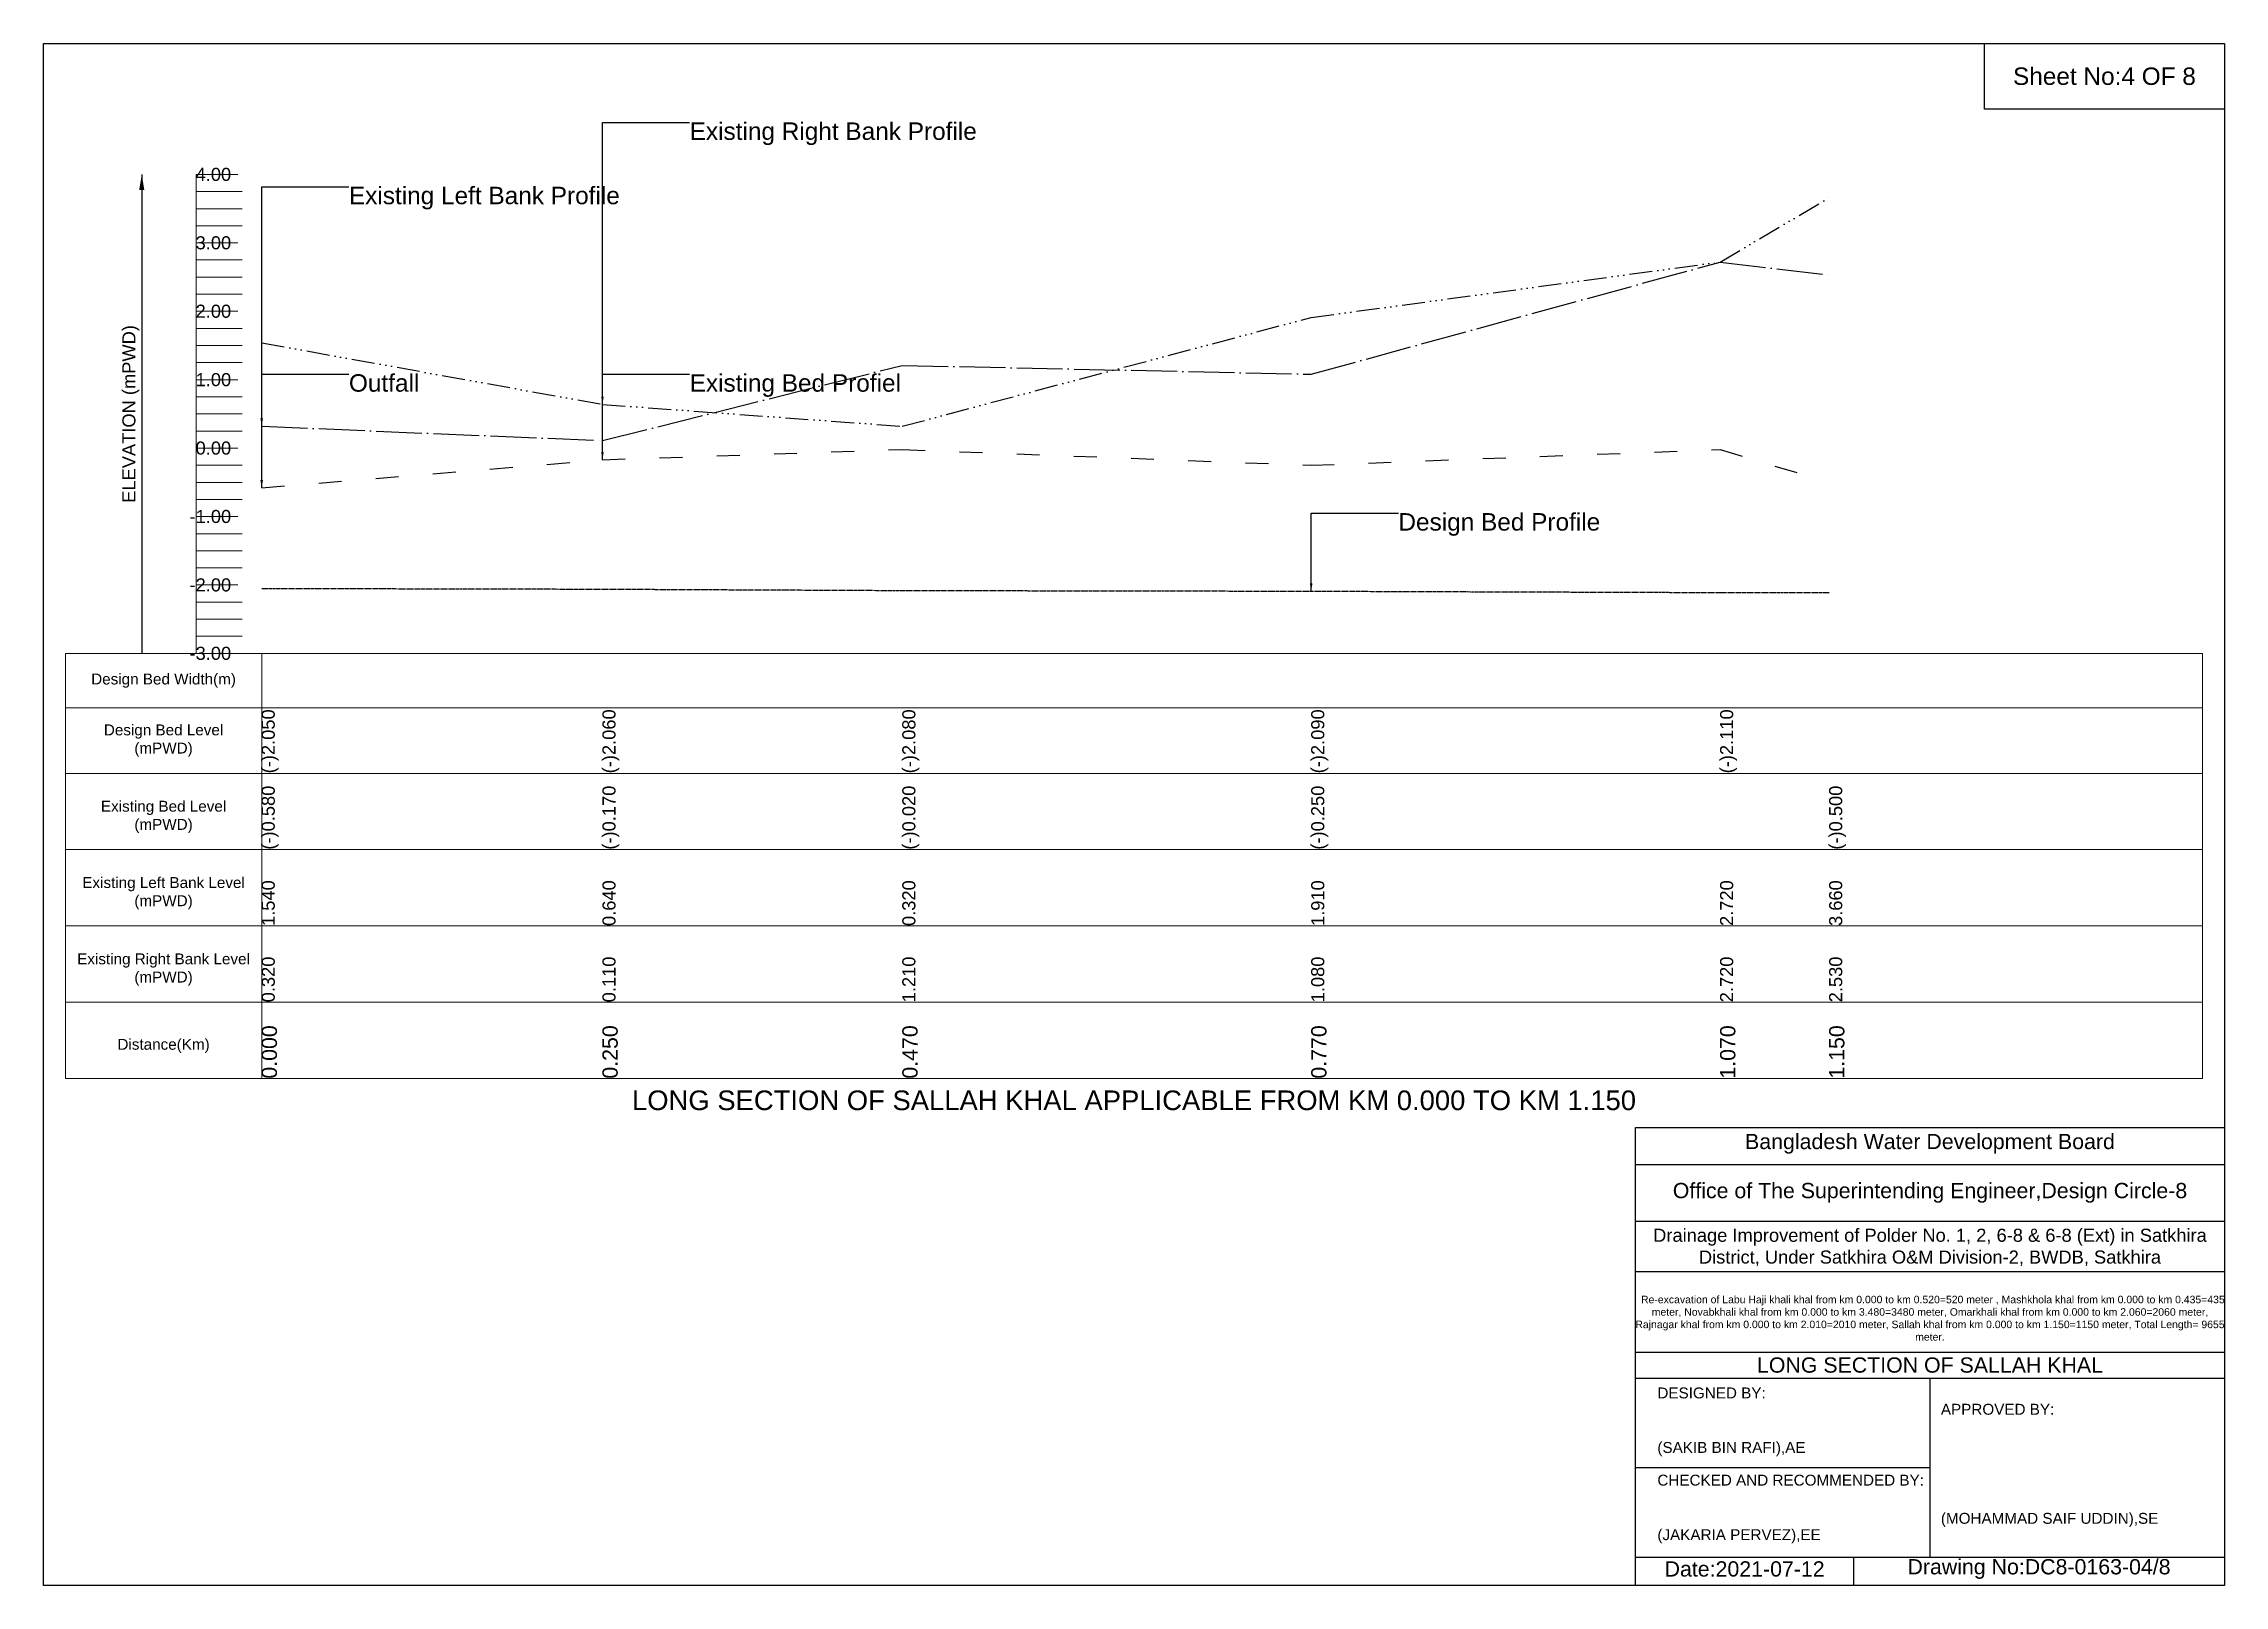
# Model space of a CAD drawing. Header units: inches. Extents: x 91000 to 648000, y -5656 to 141.
# Drawn here: x 600000 to 608000, y -5656 to 0 of the extents above; entities that cross this region are included whole.
import ezdxf

# ---------------------------------------------------------------- set-up
doc = ezdxf.new("R2010")
doc.units = ezdxf.units.IN
doc.header["$LTSCALE"] = 7
doc.header["$MEASUREMENT"] = 0
for name, pattern in [('ACAD_ISO03W100', [30, 12, -18]), ('ACAD_ISO04W100', [30, 24, -3, 0, -3]), ('ACAD_ISO14W100', [24, 12, -3, 0, -3, 0, -3, 0, -3]), ('CENTER', [2, 1.25, -0.25, 0.25, -0.25])]:
    doc.linetypes.add(name, pattern=pattern)
for name, color, linetype, lineweight in [('Design Bed Level Long Section', 7, 'CENTER', 25), ('Existing Bed Level for Long Section', 7, 'ACAD_ISO03W100', 25), ('Existing Left Bank of Long section', 7, 'ACAD_ISO04W100', 25), ('Existing Right Bank of Long Section', 7, 'ACAD_ISO14W100', 25), ('Long Section Border', 7, 'Continuous', 9), ('Long Section Labels', 7, 'Continuous', 9), ('Vscale for Long Section', 7, 'Continuous', 9)]:
    doc.layers.add(name, color=color, linetype=linetype, lineweight=lineweight)
doc.styles.get("Standard").update_dxf_attribs({"font": 'arial.ttf'})
doc.dimstyles.get("Standard").update_dxf_attribs({"dimtxt": 0.18, "dimasz": 0.18, "dimexe": 0.18, "dimexo": 0.0625, "dimgap": 0.09, "dimtad": 0, "dimtih": 1, "dimtoh": 1, "dimdec": 4, "dimzin": 0, "dimdsep": 46, "dimtxsty": 'Standard', "dimcen": 0.09, "dimadec": 0, "dimazin": 0, "dimtfac": 1, "dimtdec": 4, "dimtofl": 0, "dimtmove": 0, "dimatfit": 3, "dimfxl": 0, "dimtolj": 1, "dimtzin": 0, "dimarcsym": 0})

msp = doc.modelspace()

# ---------------------------------------------------------------- texts
at = {"attachment_point": 5}
for s, insert, char_height in [('Sheet No:4 OF 8', (607560, -120), 64), ('Bangladesh Water Development Board', (606920, -4036), 56), ('Office of The Superintending Engineer,Design Circle-8', (606920, -4216), 56)]:
    msp.add_mtext(s, dxfattribs=dict(at, insert=insert, char_height=char_height))
for s, insert, char_height, width, attachment_point in [('Drainage Improvement of Polder No. 1, 2, 6-8 & 6-8 (Ext) in Satkhira District, Under Satkhira O&M Division-2, BWDB, Satkhira', (606920, -4416), 48, 2240, 5), ('  Re-excavation of Labu Haji khali khal from km 0.000 to km 0.520=520 meter , Mashkhola khal from km 0.000 to km 0.435=435 meter, Novabkhali khal from km 0.000 to km 3.480=3480 meter, Omarkhali khal from km 0.000 to km 2.060=2060 meter, Rajnagar khal from km 0.000 to km 2.010=2010 meter, Sallah khal from km 0.000 to km 1.150=1150 meter, Total Length= 9655 meter. ', (606920, -4676), 27.4148, 2160, 5), ('LONG SECTION OF SALLAH KHAL', (606920, -4848), 56, 2240, 5), ('DESIGNED BY:\\P\\P\\P(SAKIB BIN RAFI),AE', (605920, -5056), 40, 1120, 4), ('APPROVED BY:\\P\\P\\P\\P\\P\\P(MOHAMMAD SAIF UDDIN),SE', (606960, -5216), 40, 1120, 4), ('CHECKED AND RECOMMENDED BY:\\P\\P\\P(JAKARIA PERVEZ),EE', (605920, -5376), 40, 1120, 4), ('Date:2021-07-12', (606240, -5596), 56, 1120, 5), ('Drawing No:DC8-0163-04/8', (607320, -5596), 56, 1760, 5)]:
    msp.add_mtext(s, dxfattribs=dict(insert=insert, char_height=char_height, width=width, attachment_point=attachment_point))
at = {"layer": 'Long Section Border', "attachment_point": 5}
for s, insert, char_height in [('Design Bed Width(m)', (600440, -2337), 40), ('Design Bed Level\\P(mPWD)', (600440, -2557), 40), ('Existing Bed Level\\P(mPWD)', (600440, -2837), 40), ('Existing Left Bank Level\\P(mPWD)', (600440, -3117), 40), ('Existing Right Bank Level\\P(mPWD)', (600440, -3397), 40), ('Distance(Km)', (600440, -3677), 40), ('LONG SECTION OF SALLAH KHAL APPLICABLE FROM KM 0.000 TO KM 1.150', (604000, -3877), 72)]:
    msp.add_mtext(s, dxfattribs=dict(at, insert=insert, char_height=char_height))
at = {"layer": 'Long Section Labels', "char_height": 64, "attachment_point": 1}
for s, insert in [('Existing Right Bank Profile', (602370, -289.2)), ('Existing Left Bank Profile', (601120, -525.2)), ('Outfall', (601120, -1212.9)), ('Existing Bed Profiel', (602370, -1212.9)), ('Design Bed Profile', (604970, -1722.5))]:
    msp.add_mtext(s, dxfattribs=dict(at, insert=insert))
at = {"layer": 'Vscale for Long Section', "char_height": 48, "attachment_point": 6}
for s, insert in [('4.00', (600688, -480)), ('3.00', (600688, -731)), ('2.00', (600688, -982)), ('1.00', (600688, -1233)), ('0.00', (600688, -1484)), ('-1.00', (600688, -1735)), ('-2.00', (600688, -1986)), ('-3.00', (600688, -2237))]:
    msp.add_mtext(s, dxfattribs=dict(at, insert=insert))
at = {"layer": 'Vscale for Long Section', "rotation": 90}
for s, insert, char_height, attachment_point in [('ELEVATION (mPWD)', (600320, -1358.5), 48, 5), ('(-)2.050', (600800, -2677), 48, 1), ('(-)2.060', (602050, -2677), 48, 1), ('(-)2.080', (603150, -2677), 48, 1), ('(-)2.090', (604650, -2677), 48, 1), ('(-)2.110', (606150, -2677), 48, 1), ('(-)2.110', (606150, -2677), 48, 1), ('(-)0.580', (600800, -2957), 48, 1), ('(-)0.170', (602050, -2957), 48, 1), ('(-)0.020', (603150, -2957), 48, 1), ('(-)0.020', (603150, -2957), 48, 1), ('(-)0.250', (604650, -2957), 48, 1), ('(-)0.500', (606550, -2957), 48, 1), ('1.540', (600800, -3237), 48, 1), ('0.640', (602050, -3237), 48, 1), ('0.320', (603150, -3237), 48, 1), ('1.910', (604650, -3237), 48, 1), ('2.720', (606150, -3237), 48, 1), ('3.660', (606550, -3237), 48, 1), ('0.320', (600800, -3517), 48, 1), ('0.110', (602050, -3517), 48, 1), ('1.210', (603150, -3517), 48, 1), ('1.080', (604650, -3517), 48, 1), ('2.720', (606150, -3517), 48, 1), ('2.530', (606550, -3517), 48, 1), ('0.000', (600800, -3797), 56, 1), ('0.250', (602050, -3797), 56, 1), ('0.470', (603150, -3797), 56, 1), ('0.770', (604650, -3797), 56, 1), ('1.070', (606150, -3797), 56, 1), ('1.150', (606550, -3797), 56, 1)]:
    msp.add_mtext(s, dxfattribs=dict(at, insert=insert, char_height=char_height, attachment_point=attachment_point))

# ---------------------------------------------------------------- linework, layer by layer
for points in [[(600000, 0), (608000, 0), (608000, -5656), (600000, -5656)], [(607120, 0), (608000, 0), (608000, -240), (607120, -240)]]:
    msp.add_lwpolyline(points, close=True)
for points in [[(605840, -5656), (605840, -3976), (608000, -3976)], [(605840, -4112), (608000, -4112)], [(605840, -4320), (608000, -4320)], [(605840, -4504), (608000, -4504)], [(605840, -4800), (608000, -4800)], [(605840, -4896), (608000, -4896)], [(606920, -4896), (606920, -5552)], [(605840, -5224), (606920, -5224)], [(605840, -5552), (608000, -5552)], [(606640, -5552), (606640, -5656)]]:
    msp.add_lwpolyline(points)
at = {"layer": 'Design Bed Level Long Section'}
msp.add_lwpolyline([(600800, -1998.5), (602050, -2001.1), (603150, -2006.1), (604650, -2008.6), (606150, -2013.6), (606550, -2013.6)], dxfattribs=at)
at = {"layer": 'Existing Bed Level for Long Section'}
msp.add_lwpolyline([(600800, -1629.6), (602050, -1526.7), (603150, -1489), (604650, -1546.8), (606150, -1489), (606550, -1609.5)], dxfattribs=at)
at = {"layer": 'Existing Left Bank of Long section'}
msp.add_lwpolyline([(600800, -1403.7), (602050, -1456.4), (603150, -1180.3), (604650, -1212.9), (606150, -801.3), (606550, -849)], dxfattribs=at)
at = {"layer": 'Existing Right Bank of Long Section'}
msp.add_lwpolyline([(600800, -1097.5), (602050, -1323.4), (603150, -1403.7), (604650, -1004.6), (606150, -801.3), (606550, -565.3)], dxfattribs=at)
at = {"layer": 'Long Section Border'}
msp.add_lwpolyline([(600080, -2237), (607920, -2237), (607920, -3797), (600080, -3797)], close=True, dxfattribs=at)
for points in [[(600800, -2237), (600800, -3797)], [(600080, -2437), (607920, -2437)], [(600080, -2677), (607920, -2677)], [(600080, -2957), (607920, -2957)], [(600080, -3237), (607920, -3237)], [(600080, -3517), (607920, -3517)]]:
    msp.add_lwpolyline(points, dxfattribs=at)
at = {"layer": 'Vscale for Long Section'}
for points in [[(600560, -2237), (600560, -1986), (600560, -1735), (600560, -1484), (600560, -1233), (600560, -982), (600560, -731), (600560, -480)], [(600560, -480), (600712, -480)], [(600560, -542.8), (600728, -542.8)], [(600560, -605.5), (600728, -605.5)], [(600560, -668.2), (600728, -668.2)], [(600560, -731), (600712, -731)], [(600560, -793.8), (600728, -793.8)], [(600560, -856.5), (600728, -856.5)], [(600560, -919.2), (600728, -919.2)], [(600560, -982), (600712, -982)], [(600560, -1044.8), (600728, -1044.8)], [(600560, -1107.5), (600728, -1107.5)], [(600560, -1170.2), (600728, -1170.2)], [(600560, -1233), (600712, -1233)], [(600560, -1295.8), (600728, -1295.8)], [(600560, -1358.5), (600728, -1358.5)], [(600560, -1421.2), (600728, -1421.2)], [(600560, -1484), (600712, -1484)], [(600560, -1546.8), (600728, -1546.8)], [(600560, -1609.5), (600728, -1609.5)], [(600560, -1672.2), (600728, -1672.2)], [(600560, -1735), (600712, -1735)], [(600560, -1797.8), (600728, -1797.8)], [(600560, -1860.5), (600728, -1860.5)], [(600560, -1923.2), (600728, -1923.2)], [(600560, -1986), (600712, -1986)], [(600560, -2048.8), (600728, -2048.8)], [(600560, -2111.5), (600728, -2111.5)], [(600560, -2174.2), (600728, -2174.2)], [(600560, -2237), (600712, -2237)]]:
    msp.add_lwpolyline(points, dxfattribs=at)

msp.set_redraw_order([(e.dxf.handle, doc.entitydb.next_handle()) for e in msp.query("TEXT MTEXT ATTDEF DIMENSION ARC_DIMENSION")])  # texts and dimensions are drawn at this point

# ---------------------------------------------------------------- leaders
at = {"layer": 'Long Section Labels', "annotation_type": 0, "has_hookline": 1, "hookline_direction": 0}
for points, text_width in [([(602050, -1323.4), (602050, -289.2), (602369.9, -289.2)], 1042.7), ([(600800, -1403.7), (600800, -525.2), (601119.9, -525.2)], 983.1), ([(600800, -1629.6), (600800, -1212.9), (601119.9, -1212.9)], 247.8), ([(602050, -1526.7), (602050, -1212.9), (602369.9, -1212.9)], 761.9), ([(604650, -2008.6), (604650, -1722.5), (604969.9, -1722.5)], 729.9)]:
    msp.add_leader(points, dimstyle='Standard', override={"dimasz": 28.8}, dxfattribs=dict(at, text_width=text_width))
at = {"layer": 'Vscale for Long Section'}
msp.add_leader([(600360, -480), (600360, -2237)], dimstyle='Standard', override={"dimasz": 57.6}, dxfattribs=at)

doc.saveas('drawing.dxf')
